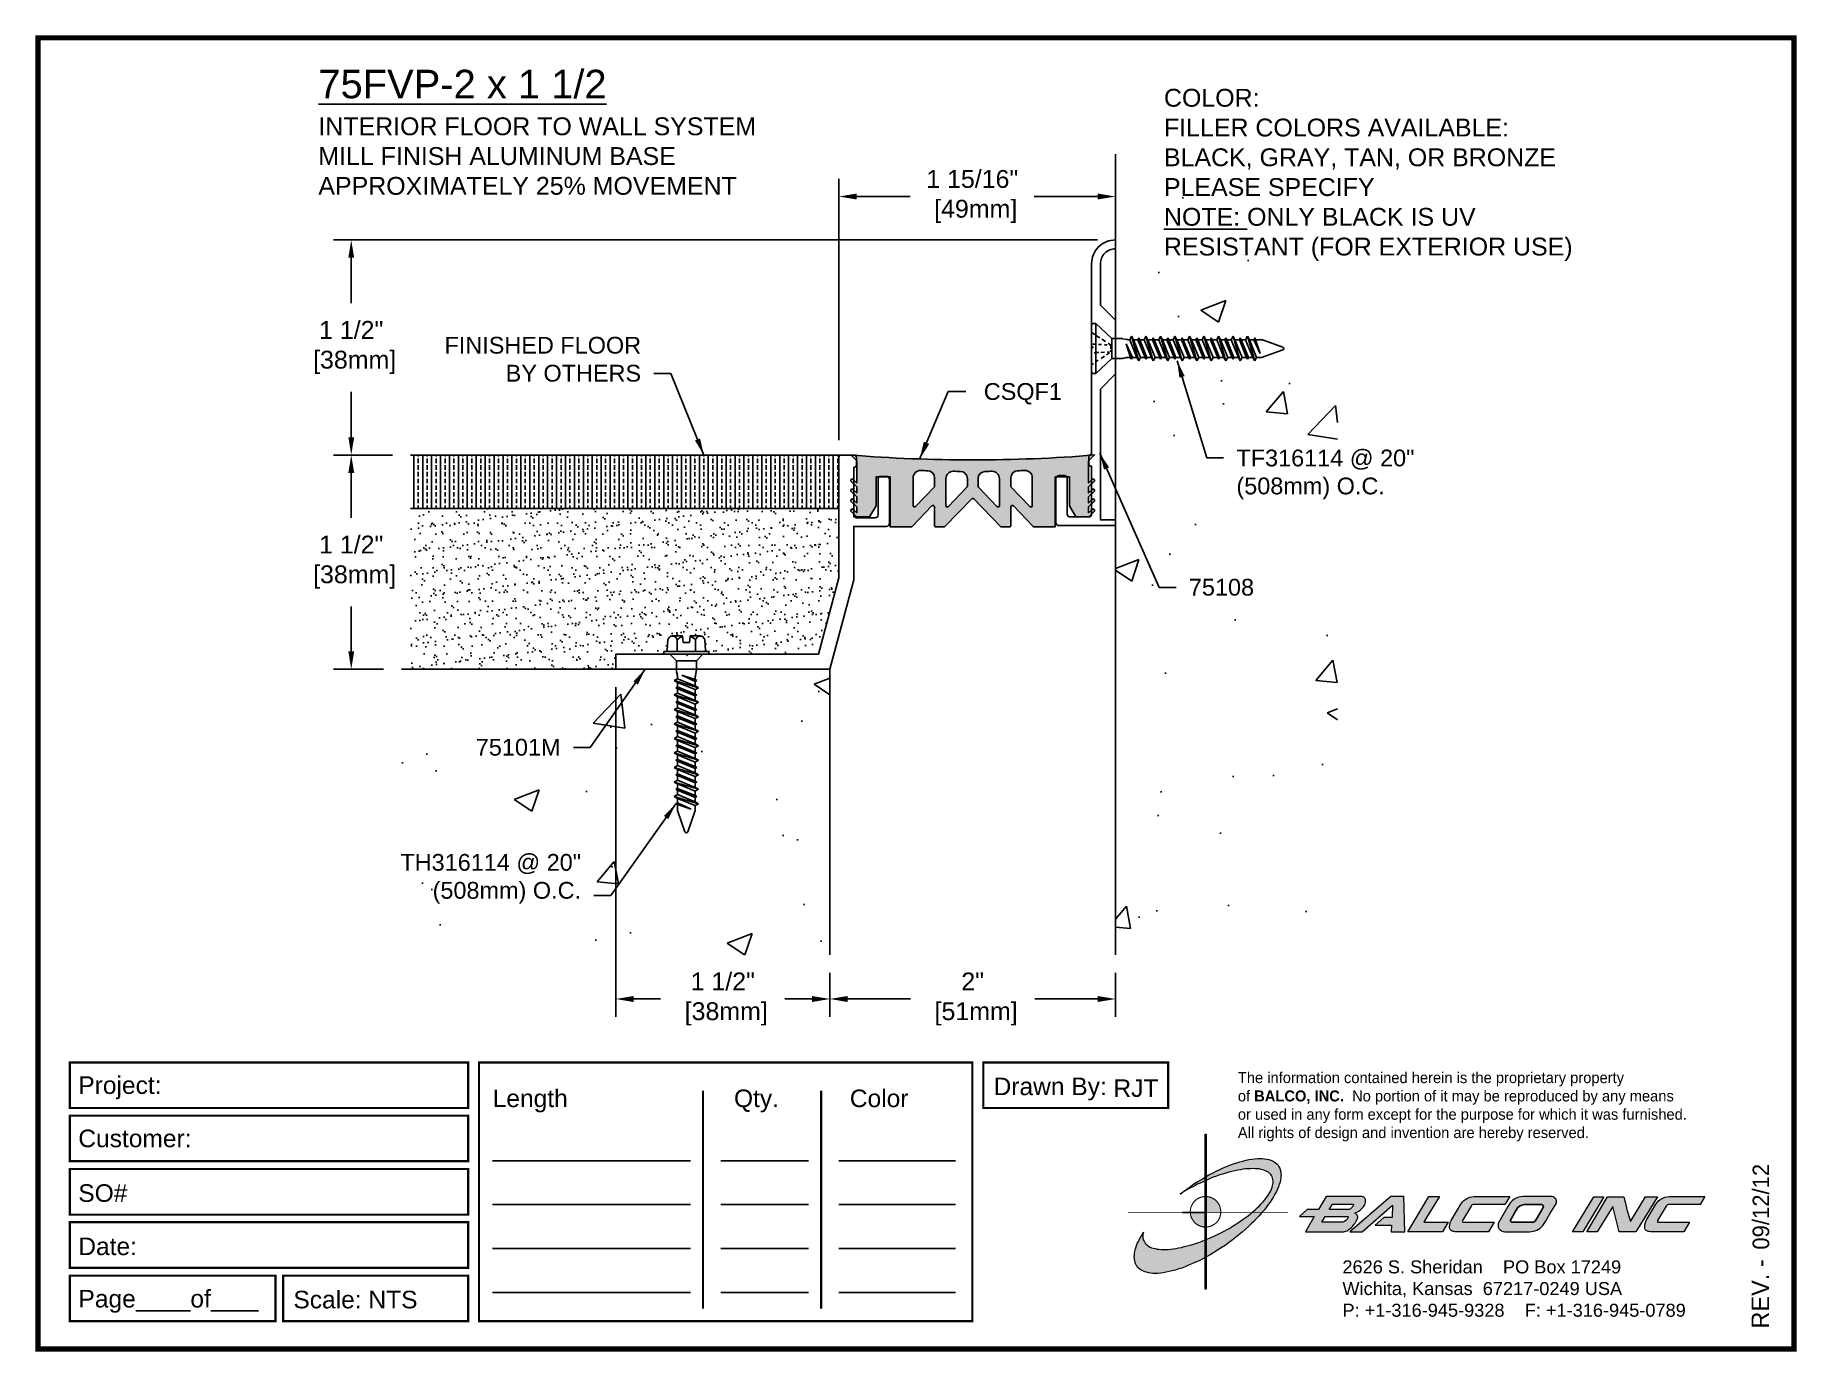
# Paper-space layout 'Layout1' of a CAD drawing. Header units: inches. Extents: x 0 to 10, y 0 to 7.5.
# The model-space entities are those that its viewports show. They can reach past a viewport. Long polylines and large blocks are cut down to what shows.
import ezdxf

# ---------------------------------------------------------------- set-up
doc = ezdxf.new("R2010")
doc.units = ezdxf.units.IN
doc.header["$MEASUREMENT"] = 0
for name, color, linetype in [('Anchors', 4, 'Continuous'), ('Border', 7, 'Continuous'), ('Conditions', 1, 'Continuous'), ('Dimensions', 3, 'Continuous'), ('Fillers', 2, 'Continuous'), ('Metals', 7, 'Continuous'), ('Text', 2, 'Continuous')]:
    doc.layers.add(name, color=color, linetype=linetype)
doc.styles.add('arial', font='arial.ttf')
doc.styles.add('Copyright', font='ERASDEMI.TTF')
doc.styles.get("Standard").update_dxf_attribs({"font": 'arial.ttf'})
doc.dimstyles.new('ARIAL', dxfattribs={"dimscale": 0, "dimtxt": 0.125, "dimasz": 0.125, "dimexe": 0.125, "dimexo": 0.125, "dimgap": 0.125, "dimtad": 0, "dimtih": 1, "dimtoh": 1, "dimdec": 4, "dimzin": 0, "dimdsep": 46, "dimlunit": 4, "dimtxsty": 'arial', "dimcen": 0.125, "dimadec": 0, "dimazin": 0, "dimtfac": 1, "dimtdec": 4, "dimtofl": 0, "dimtmove": 0, "dimatfit": 3, "dimfxl": 0, "dimfrac": 2, "dimtolj": 1, "dimtzin": 0, "dimarcsym": 0})
doc.dimstyles.get("Standard").update_dxf_attribs({"dimtxt": 0.1175, "dimasz": 0.1175, "dimexe": 0.125, "dimexo": 0.125, "dimgap": 0.09, "dimtad": 0, "dimtih": 1, "dimtoh": 1, "dimdec": 4, "dimzin": 0, "dimdsep": 46, "dimlunit": 4, "dimtxsty": 'Standard', "dimcen": 0.09, "dimadec": 0, "dimazin": 0, "dimtfac": 1, "dimtdec": 4, "dimtofl": 0, "dimtmove": 0, "dimatfit": 3, "dimfxl": 0, "dimfrac": 2, "dimtolj": 1, "dimtzin": 0, "dimarcsym": 0})

psp = doc.layouts.get("Layout1")

# ---------------------------------------------------------------- texts
at = {"insert": (6.843, 1.591), "char_height": 0.0625, "width": 50.295, "attachment_point": 1, "style": 'Copyright'}
psp.add_mtext('The information contained herein is the proprietary property\\Pof {\\fEras Bold ITC|b0|i0|c0|p34;BALCO, INC.}  No portion of it may be reproduced by any means\\Por used in any form except for the purpose for which it was furnished.\\PAll rights of design and invention are hereby reserved.', dxfattribs=at)
at = {"layer": 'Border', "insert": (7.438, 0.52), "char_height": 0.074, "width": 2.3438, "attachment_point": 1, "style": 'arial'}
psp.add_mtext('2626 S. Sheridan    PO Box 17249\\PWichita, Kansas  67217-0249 USA \\PP: +1-316-945-9328    F: +1-316-945-0789', dxfattribs=at)

msp = doc.modelspace()

# ---------------------------------------------------------------- texts
at = {"layer": 'Text', "attachment_point": 1}
for s, insert, char_height, width in [('{\\L75FVP-2 x 1 1/2\\P\\H0.625x;\\lINTERIOR FLOOR TO WALL SYSTEM\\PMILL FINISH ALUMINUM BASE\\PAPPROXIMATELY 25% MOVEMENT}', (3.08188, 7.09761), 0.2, 4.8125), ('COLOR:{\\L                      \\~\\P}FILLER COLORS AVAILABLE:\\PBLACK, GRAY, TAN, OR BRONZE\\PPLEASE SPECIFY\\P{\\LNOTE:} ONLY BLACK IS UV RESISTANT (FOR EXTERIOR USE)', (9.00335, 6.96399), 0.125, 3.1875)]:
    msp.add_mtext(s, dxfattribs=dict(at, insert=insert, char_height=char_height, width=width))
at = {"layer": 'Text', "char_height": 0.1175}
for s, insert, attachment_point in [('FINISHED FLOOR\\PBY OTHERS', (5.3421, 4.9125), 9), ('\\A1;TF316114 @ 20"\\P(508mm) O.C.', (9.5108, 4.43805), 1), ('75108', (9.17807, 3.41401), 7), ('75101M', (4.7776, 2.29346), 9), ('\\A1;TH316114 @ 20"\\P(508mm) O.C.', (4.92153, 1.25781), 9)]:
    msp.add_mtext(s, dxfattribs=dict(at, insert=insert, attachment_point=attachment_point))
at = {"layer": 'Text', "insert": (7.74169, 4.90337), "char_height": 0.1175, "attachment_point": 1, "style": 'arial'}
msp.add_mtext('CSQF1', dxfattribs=at)

# ---------------------------------------------------------------- blocks, each defined once
blk = doc.blocks.new('ACADlogo')
h = blk.add_hatch(color=256)
h.paths.add_polyline_path([(-3.346, 1.223), (-3.351, 1.223), (-3.351, 0.979), (-3.346, 0.982)])
h.paths.add_polyline_path([(-3.346, 0.961), (-3.351, 0.959), (-3.351, 0.868), (-3.346, 0.868)])
h.paths.add_polyline_path([(-3.346, 0.777), (-3.351, 0.777), (-3.351, 0.699), (-3.351, 0.695), (-3.35, 0.695), (-3.346, 0.695)])
h.paths.add_polyline_path([(-3.346, 0.864), (-3.346, 0.868), (-3.35, 0.868), (-3.351, 0.868), (-3.351, 0.777), (-3.346, 0.777), (-3.346, 0.778), (-3.348, 0.778)])
h.paths.add_polyline_path([(-3.346, 0.524), (-3.351, 0.521), (-3.351, 0.342), (-3.346, 0.342)])
h.paths.add_polyline_path([(-3.346, 0.695), (-3.351, 0.695), (-3.351, 0.621), (-3.346, 0.623)])
h.paths.add_polyline_path([(-3.346, 0.623), (-3.351, 0.621), (-3.351, 0.521), (-3.346, 0.524)])
h.paths.add_polyline_path([(-3.346, 0.982), (-3.351, 0.979), (-3.351, 0.959), (-3.346, 0.961)])
h = blk.add_hatch(color=175)
h.paths.add_polyline_path([(-3.518, 0.573), (-3.534, 0.571), (-3.548, 0.569), (-3.562, 0.567), (-3.576, 0.567), (-3.589, 0.566), (-3.602, 0.567), (-3.614, 0.568), (-3.625, 0.569), (-3.636, 0.572), (-3.646, 0.574), (-3.656, 0.577), (-3.664, 0.581), (-3.673, 0.585), (-3.679, 0.589), (-3.685, 0.595), (-3.688, 0.598), (-3.691, 0.6), (-3.695, 0.607), (-3.699, 0.614), (-3.703, 0.621), (-3.704, 0.626), (-3.705, 0.631), (-3.706, 0.637), (-3.706, 0.642), (-3.705, 0.648), (-3.705, 0.653), (-3.703, 0.659), (-3.702, 0.665), (-3.71, 0.652), (-3.717, 0.639), (-3.725, 0.626), (-3.731, 0.613), (-3.737, 0.601), (-3.741, 0.589), (-3.746, 0.577), (-3.749, 0.566), (-3.751, 0.555), (-3.753, 0.544), (-3.754, 0.538), (-3.754, 0.533), (-3.755, 0.523), (-3.754, 0.513), (-3.753, 0.508), (-3.752, 0.503), (-3.75, 0.494), (-3.748, 0.486), (-3.743, 0.477), (-3.74, 0.473), (-3.738, 0.469), (-3.734, 0.465), (-3.73, 0.461), (-3.723, 0.455), (-3.715, 0.449), (-3.706, 0.445), (-3.695, 0.44), (-3.685, 0.437), (-3.674, 0.434), (-3.661, 0.432), (-3.648, 0.431), (-3.634, 0.431), (-3.62, 0.431), (-3.604, 0.433), (-3.588, 0.435), (-3.572, 0.438), (-3.556, 0.441), (-3.538, 0.445), (-3.52, 0.449), (-3.503, 0.456), (-3.483, 0.461), (-3.464, 0.469), (-3.445, 0.477), (-3.426, 0.485), (-3.406, 0.494), (-3.385, 0.503), (-3.364, 0.514), (-3.351, 0.521), (-3.351, 0.621), (-3.364, 0.616), (-3.382, 0.609), (-3.4, 0.603), (-3.418, 0.598), (-3.436, 0.592), (-3.453, 0.587), (-3.47, 0.583), (-3.486, 0.579), (-3.503, 0.576)])
h.paths.add_polyline_path([(-3.215, 0.687), (-3.251, 0.667), (-3.289, 0.649), (-3.327, 0.631), (-3.345, 0.623), (-3.346, 0.623), (-3.346, 0.524), (-3.343, 0.525), (-3.323, 0.537), (-3.302, 0.549), (-3.28, 0.563), (-3.259, 0.577), (-3.238, 0.59), (-3.218, 0.605), (-3.198, 0.62), (-3.179, 0.635), (-3.16, 0.65), (-3.141, 0.665), (-3.123, 0.681), (-3.106, 0.696), (-3.089, 0.712), (-3.074, 0.727), (-3.058, 0.743), (-3.043, 0.759), (-3.03, 0.775), (-3.028, 0.777), (-3.085, 0.777), (-3.091, 0.772), (-3.105, 0.761), (-3.118, 0.75), (-3.134, 0.739), (-3.149, 0.729), (-3.165, 0.718), (-3.182, 0.707), (-3.198, 0.697)])
h.paths.add_polyline_path([(-2.921, 1.009), (-2.922, 1.015), (-2.924, 1.02), (-2.926, 1.029), (-2.931, 1.038), (-2.934, 1.043), (-2.936, 1.047), (-2.94, 1.05), (-2.943, 1.054), (-2.951, 1.06), (-2.959, 1.066), (-2.968, 1.071), (-2.978, 1.075), (-2.989, 1.079), (-3, 1.081), (-3.013, 1.083), (-3.026, 1.084), (-3.04, 1.084), (-3.054, 1.084), (-3.07, 1.083), (-3.085, 1.081), (-3.102, 1.079), (-3.118, 1.075), (-3.136, 1.07), (-3.153, 1.066), (-3.171, 1.06), (-3.191, 1.054), (-3.21, 1.047), (-3.229, 1.039), (-3.248, 1.031), (-3.268, 1.022), (-3.289, 1.012), (-3.31, 1.002), (-3.33, 0.991), (-3.346, 0.982), (-3.346, 0.961), (-3.342, 0.962), (-3.323, 0.971), (-3.305, 0.978), (-3.287, 0.984), (-3.268, 0.991), (-3.251, 0.996), (-3.234, 1.002), (-3.216, 1.007), (-3.199, 1.011), (-3.182, 1.015), (-3.167, 1.018), (-3.15, 1.021), (-3.136, 1.023), (-3.121, 1.025), (-3.107, 1.026), (-3.093, 1.026), (-3.079, 1.027), (-3.067, 1.026), (-3.054, 1.026), (-3.043, 1.025), (-3.032, 1.022), (-3.022, 1.02), (-3.013, 1.016), (-3.004, 1.013), (-2.997, 1.009), (-2.989, 1.005), (-2.983, 0.999), (-2.98, 0.996), (-2.978, 0.994), (-2.973, 0.987), (-2.969, 0.981), (-2.967, 0.973), (-2.965, 0.965), (-2.964, 0.957), (-2.964, 0.949), (-2.964, 0.944), (-2.965, 0.94), (-2.967, 0.93), (-2.969, 0.921), (-2.973, 0.911), (-2.978, 0.901), (-2.983, 0.891), (-2.989, 0.881), (-2.996, 0.871), (-3.004, 0.86), (-3.012, 0.849), (-3.021, 0.838), (-3.032, 0.827), (-3.042, 0.816), (-3.053, 0.805), (-3.065, 0.794), (-3.077, 0.783), (-3.085, 0.777), (-3.028, 0.777), (-3.016, 0.791), (-3.004, 0.806), (-2.992, 0.822), (-2.981, 0.837), (-2.971, 0.852), (-2.962, 0.866), (-2.954, 0.882), (-2.946, 0.896), (-2.939, 0.91), (-2.934, 0.924), (-2.929, 0.938), (-2.926, 0.944), (-2.925, 0.951), (-2.922, 0.963), (-2.92, 0.975), (-2.92, 0.982), (-2.919, 0.987), (-2.92, 0.999), (-2.92, 1.005)])
h.paths.add_polyline_path([(-3.372, 0.966), (-3.393, 0.953), (-3.415, 0.94), (-3.435, 0.925), (-3.455, 0.911), (-3.475, 0.897), (-3.494, 0.882), (-3.468, 0.898), (-3.439, 0.915), (-3.41, 0.93), (-3.396, 0.938), (-3.38, 0.945), (-3.351, 0.959), (-3.351, 0.979)])
h = blk.add_hatch(color=256)
h.paths.add_polyline_path([(-3.268, 0.814), (-3.27, 0.819), (-3.273, 0.824), (-3.276, 0.828), (-3.279, 0.833), (-3.282, 0.837), (-3.286, 0.841), (-3.29, 0.845), (-3.294, 0.849), (-3.298, 0.852), (-3.303, 0.855), (-3.308, 0.858), (-3.313, 0.86), (-3.318, 0.863), (-3.323, 0.864), (-3.328, 0.866), (-3.334, 0.867), (-3.339, 0.868), (-3.345, 0.868), (-3.346, 0.868), (-3.346, 0.777), (-3.335, 0.777), (-3.262, 0.777), (-3.262, 0.781), (-3.262, 0.787), (-3.263, 0.792), (-3.264, 0.798), (-3.265, 0.803), (-3.266, 0.808)])
h.paths.add_polyline_path([(-3.351, 0.777), (-3.436, 0.777), (-3.435, 0.773), (-3.435, 0.768), (-3.434, 0.762), (-3.432, 0.757), (-3.431, 0.752), (-3.428, 0.747), (-3.426, 0.742), (-3.423, 0.737), (-3.42, 0.732), (-3.417, 0.728), (-3.414, 0.723), (-3.41, 0.719), (-3.406, 0.716), (-3.401, 0.712), (-3.397, 0.709), (-3.392, 0.706), (-3.387, 0.704), (-3.382, 0.701), (-3.377, 0.699), (-3.372, 0.698), (-3.367, 0.696), (-3.361, 0.695), (-3.356, 0.695), (-3.351, 0.695)])
h.paths.add_polyline_path([(-3.346, 0.868), (-3.35, 0.868), (-3.351, 0.868), (-3.351, 0.777), (-3.346, 0.777)])
h = blk.add_hatch(color=256)
h.paths.add_polyline_path([(-2.438, 0.844, 0.412988), (-2.461, 0.869), (-2.663, 0.869), (-2.707, 0.794), (-2.771, 0.794), (-2.815, 0.755), (-2.73, 0.755), (-2.781, 0.668), (-2.563, 0.668, 0.107996), (-2.538, 0.677, 0.108939), (-2.494, 0.724, 0.080345), (-2.483, 0.745, 0.419497), (-2.499, 0.773, 0.149928), (-2.447, 0.815, 0.134283)])
h.paths.add_polyline_path([(-2.507, 0.821, -0.209012), (-2.532, 0.794), (-2.538, 0.794), (-2.646, 0.794), (-2.627, 0.825), (-2.51, 0.825, -0.56619)], flags=16)
h.paths.add_polyline_path([(-2.538, 0.75, -0.241309), (-2.569, 0.722), (-2.688, 0.722), (-2.669, 0.755), (-2.541, 0.755, -0.56619)], flags=16)
for points in [[(-2.285, 0.819), (-2.287, 0.748), (-2.335, 0.748), (-2.383, 0.705), (-2.29, 0.705), (-2.292, 0.668), (-2.215, 0.668), (-2.221, 0.869), (-2.295, 0.869), (-2.527, 0.668), (-2.458, 0.668)], [(-2.018, 0.869), (-2.079, 0.869), (-2.198, 0.668), (-2, 0.668), (-1.968, 0.722), (-2.107, 0.722), (-2.085, 0.759), (-2.064, 0.794)], [(-1.617, 0.869), (-1.807, 0.869, 0.270182), (-1.896, 0.825), (-1.946, 0.742, 0.109019), (-1.961, 0.695, 0.340665), (-1.945, 0.672, 0.129907), (-1.923, 0.668), (-1.738, 0.668), (-1.706, 0.722), (-1.878, 0.722), (-1.882, 0.722, -0.601242), (-1.887, 0.731), (-1.838, 0.813, -0.253048), (-1.821, 0.823), (-1.645, 0.823)], [(-1.083, 0.867), (-1.14, 0.867), (-1.261, 0.667), (-1.26, 0.667), (-1.202, 0.667)], [(-0.96, 0.83), (-0.969, 0.867), (-1.061, 0.867), (-1.179, 0.667), (-1.12, 0.667), (-1.031, 0.812), (-0.995, 0.667), (-0.9, 0.667), (-0.778, 0.867), (-0.846, 0.867), (-0.931, 0.727), (-0.951, 0.795)], [(-0.507, 0.869), (-0.697, 0.869, 0.270182), (-0.786, 0.825), (-0.836, 0.742, 0.109019), (-0.85, 0.695, 0.340665), (-0.835, 0.672, 0.129907), (-0.812, 0.668), (-0.628, 0.668), (-0.595, 0.722), (-0.768, 0.722), (-0.772, 0.722, -0.601242), (-0.777, 0.731), (-0.728, 0.813, -0.253048), (-0.71, 0.823), (-0.534, 0.823)], [(-3.346, 0.623), (-3.351, 0.621), (-3.351, 0.521), (-3.346, 0.524)]]:
    blk.add_hatch(color=256).paths.add_polyline_path(points)
h = blk.add_hatch(color=256)
h.paths.add_polyline_path([(-1.377, 0.868), (-1.383, 0.868), (-1.383, 0.868), (-1.44, 0.868), (-1.492, 0.868), (-1.541, 0.868, 0.297712), (-1.628, 0.811), (-1.68, 0.723, 0.585116), (-1.646, 0.668), (-1.506, 0.668, 0.210586), (-1.429, 0.703), (-1.415, 0.726), (-1.389, 0.769), (-1.352, 0.831, 0.4352)])
h.paths.add_polyline_path([(-1.437, 0.823, -0.603783), (-1.428, 0.805), (-1.431, 0.801), (-1.434, 0.796), (-1.438, 0.789), (-1.474, 0.728, -0.229001), (-1.489, 0.722), (-1.494, 0.722), (-1.501, 0.722), (-1.597, 0.722), (-1.604, 0.722, -0.492401), (-1.613, 0.734), (-1.601, 0.757), (-1.591, 0.775), (-1.582, 0.791, -0.238368), (-1.535, 0.823)], flags=16)
for q in [(-3.48, 0.777), (-3.351, 0.642)]:
    blk.add_line((-3.351, 0.777), q)
at = {"color": 7, "lineweight": 0}
for points in [[(-3.351, 1.223), (-3.346, 1.223), (-3.346, 0.342), (-3.351, 0.342), (-3.351, 1.223)], [(-2.292, 0.668), (-2.215, 0.668), (-2.221, 0.869), (-2.295, 0.869), (-2.527, 0.668), (-2.458, 0.668), (-2.285, 0.819), (-2.287, 0.748), (-2.286, 0.748), (-2.335, 0.748), (-2.383, 0.705), (-2.29, 0.705), (-2.292, 0.668), (-2.292, 0.668)], [(-2.198, 0.668), (-2.079, 0.869), (-2.018, 0.869), (-2.064, 0.794), (-2.085, 0.759), (-2.107, 0.722), (-1.968, 0.722), (-2, 0.668), (-2.198, 0.668), (-2.198, 0.668)], [(-1.383, 0.868), (-1.383, 0.868)], [(-1.261, 0.667), (-1.14, 0.867), (-1.083, 0.867), (-1.202, 0.667), (-1.26, 0.667), (-1.261, 0.667), (-1.261, 0.667)], [(-0.9, 0.667), (-0.995, 0.667), (-1.031, 0.812), (-1.12, 0.667), (-1.179, 0.667), (-1.061, 0.867), (-0.969, 0.867), (-0.96, 0.83), (-0.951, 0.795), (-0.931, 0.727), (-0.846, 0.867), (-0.778, 0.867), (-0.9, 0.667), (-0.9, 0.667)]]:
    blk.add_lwpolyline(points, dxfattribs=at)
at = {"color": 175, "lineweight": 0}
blk.add_lwpolyline([(-2.926, 1.029), (-2.924, 1.02), (-2.922, 1.015), (-2.921, 1.009), (-2.92, 1.005), (-2.92, 0.999), (-2.919, 0.987), (-2.92, 0.982), (-2.92, 0.975), (-2.922, 0.963), (-2.925, 0.951), (-2.926, 0.944), (-2.929, 0.938), (-2.934, 0.924), (-2.939, 0.91), (-2.946, 0.896), (-2.954, 0.882), (-2.962, 0.866), (-2.971, 0.852), (-2.981, 0.837), (-2.992, 0.822), (-3.004, 0.806), (-3.016, 0.791), (-3.03, 0.775), (-3.043, 0.759), (-3.058, 0.743), (-3.074, 0.727), (-3.089, 0.712), (-3.106, 0.696), (-3.123, 0.681), (-3.141, 0.665), (-3.16, 0.65), (-3.179, 0.635), (-3.198, 0.62), (-3.218, 0.605), (-3.238, 0.59), (-3.259, 0.577), (-3.28, 0.563), (-3.302, 0.549), (-3.323, 0.537), (-3.343, 0.525), (-3.364, 0.514), (-3.385, 0.503), (-3.406, 0.494), (-3.426, 0.485), (-3.445, 0.477), (-3.464, 0.469), (-3.483, 0.461), (-3.503, 0.456), (-3.52, 0.449), (-3.538, 0.445), (-3.556, 0.441), (-3.572, 0.438), (-3.588, 0.435), (-3.604, 0.433), (-3.62, 0.431), (-3.634, 0.431), (-3.648, 0.431), (-3.661, 0.432), (-3.674, 0.434), (-3.685, 0.437), (-3.695, 0.44), (-3.706, 0.445), (-3.715, 0.449), (-3.723, 0.455), (-3.73, 0.461), (-3.734, 0.465), (-3.738, 0.469), (-3.74, 0.473), (-3.743, 0.477), (-3.748, 0.486), (-3.75, 0.494), (-3.752, 0.503), (-3.753, 0.508), (-3.754, 0.513), (-3.755, 0.523), (-3.754, 0.533), (-3.754, 0.538), (-3.753, 0.544), (-3.751, 0.555), (-3.749, 0.566), (-3.746, 0.577), (-3.741, 0.589), (-3.737, 0.601), (-3.731, 0.613), (-3.725, 0.626), (-3.717, 0.639), (-3.71, 0.652), (-3.702, 0.665), (-3.703, 0.659), (-3.705, 0.653), (-3.705, 0.648), (-3.706, 0.642), (-3.706, 0.637), (-3.705, 0.631), (-3.704, 0.626), (-3.703, 0.621), (-3.699, 0.614), (-3.695, 0.607), (-3.691, 0.6), (-3.688, 0.598), (-3.685, 0.595), (-3.679, 0.589), (-3.673, 0.585), (-3.664, 0.581), (-3.656, 0.577), (-3.646, 0.574), (-3.636, 0.572), (-3.625, 0.569), (-3.614, 0.568), (-3.602, 0.567), (-3.589, 0.566), (-3.576, 0.567), (-3.562, 0.567), (-3.548, 0.569), (-3.534, 0.571), (-3.518, 0.573), (-3.503, 0.576), (-3.486, 0.579), (-3.47, 0.583), (-3.453, 0.587), (-3.436, 0.592), (-3.418, 0.598), (-3.4, 0.603), (-3.382, 0.609), (-3.364, 0.616), (-3.345, 0.623), (-3.327, 0.631), (-3.289, 0.649), (-3.251, 0.667), (-3.215, 0.687), (-3.198, 0.697), (-3.182, 0.707), (-3.165, 0.718), (-3.149, 0.729), (-3.134, 0.739), (-3.118, 0.75), (-3.105, 0.761), (-3.091, 0.772), (-3.077, 0.783), (-3.065, 0.794), (-3.053, 0.805), (-3.042, 0.816), (-3.032, 0.827), (-3.021, 0.838), (-3.012, 0.849), (-3.004, 0.86), (-2.996, 0.871), (-2.989, 0.881), (-2.983, 0.891), (-2.978, 0.901), (-2.973, 0.911), (-2.969, 0.921), (-2.967, 0.93), (-2.965, 0.94), (-2.964, 0.944), (-2.964, 0.949), (-2.964, 0.957), (-2.965, 0.965), (-2.967, 0.973), (-2.969, 0.981), (-2.973, 0.987), (-2.978, 0.994), (-2.98, 0.996), (-2.983, 0.999), (-2.989, 1.005), (-2.997, 1.009), (-3.004, 1.013), (-3.013, 1.016), (-3.022, 1.02), (-3.032, 1.022), (-3.043, 1.025), (-3.054, 1.026), (-3.067, 1.026), (-3.079, 1.027), (-3.093, 1.026), (-3.107, 1.026), (-3.121, 1.025), (-3.136, 1.023), (-3.15, 1.021), (-3.167, 1.018), (-3.182, 1.015), (-3.199, 1.011), (-3.216, 1.007), (-3.234, 1.002), (-3.251, 0.996), (-3.268, 0.991), (-3.287, 0.984), (-3.305, 0.978), (-3.323, 0.971), (-3.342, 0.962), (-3.38, 0.945), (-3.396, 0.938), (-3.41, 0.93), (-3.439, 0.915), (-3.468, 0.898), (-3.494, 0.882), (-3.475, 0.897), (-3.455, 0.911), (-3.435, 0.925), (-3.415, 0.94), (-3.393, 0.953), (-3.372, 0.966), (-3.351, 0.979), (-3.33, 0.991), (-3.31, 1.002), (-3.289, 1.012), (-3.268, 1.022), (-3.248, 1.031), (-3.229, 1.039), (-3.21, 1.047), (-3.191, 1.054), (-3.171, 1.06), (-3.153, 1.066), (-3.136, 1.07), (-3.118, 1.075), (-3.102, 1.079), (-3.085, 1.081), (-3.07, 1.083), (-3.054, 1.084), (-3.04, 1.084), (-3.026, 1.084), (-3.013, 1.083), (-3, 1.081), (-2.989, 1.079), (-2.978, 1.075), (-2.968, 1.071), (-2.959, 1.066), (-2.951, 1.06), (-2.943, 1.054), (-2.94, 1.05), (-2.936, 1.047), (-2.934, 1.043), (-2.931, 1.038), (-2.926, 1.029), (-2.926, 1.029)], dxfattribs=at)
at = {"color": 7, "lineweight": 0, "const_width": 0.0064}
blk.add_lwpolyline([(-3.262, 0.781), (-3.262, 0.787), (-3.263, 0.792), (-3.264, 0.798), (-3.265, 0.803), (-3.266, 0.808), (-3.268, 0.814), (-3.27, 0.819), (-3.273, 0.824), (-3.276, 0.828), (-3.279, 0.833), (-3.282, 0.837), (-3.286, 0.841), (-3.29, 0.845), (-3.294, 0.849), (-3.298, 0.852), (-3.303, 0.855), (-3.308, 0.858), (-3.313, 0.86), (-3.318, 0.863), (-3.323, 0.864), (-3.328, 0.866), (-3.334, 0.867), (-3.339, 0.868), (-3.345, 0.868), (-3.35, 0.868), (-3.356, 0.868), (-3.361, 0.867), (-3.367, 0.866), (-3.372, 0.865), (-3.377, 0.863), (-3.382, 0.862), (-3.387, 0.859), (-3.392, 0.857), (-3.397, 0.854), (-3.401, 0.851), (-3.406, 0.847), (-3.41, 0.843), (-3.414, 0.839), (-3.417, 0.835), (-3.42, 0.831), (-3.423, 0.826), (-3.426, 0.821), (-3.428, 0.816), (-3.431, 0.811), (-3.432, 0.806), (-3.434, 0.801), (-3.435, 0.795), (-3.435, 0.79), (-3.436, 0.784), (-3.436, 0.779), (-3.435, 0.773), (-3.435, 0.768), (-3.434, 0.762), (-3.432, 0.757), (-3.431, 0.752), (-3.428, 0.747), (-3.426, 0.742), (-3.423, 0.737), (-3.42, 0.732), (-3.417, 0.728), (-3.414, 0.723), (-3.41, 0.719), (-3.406, 0.716), (-3.401, 0.712), (-3.397, 0.709), (-3.392, 0.706), (-3.387, 0.704), (-3.382, 0.701), (-3.377, 0.699), (-3.372, 0.698), (-3.367, 0.696), (-3.361, 0.695), (-3.356, 0.695), (-3.35, 0.695), (-3.345, 0.695), (-3.339, 0.695), (-3.334, 0.696), (-3.328, 0.697), (-3.323, 0.698), (-3.318, 0.7), (-3.313, 0.702), (-3.308, 0.705), (-3.303, 0.708), (-3.298, 0.711), (-3.294, 0.714), (-3.29, 0.718), (-3.286, 0.721), (-3.282, 0.726), (-3.279, 0.73), (-3.276, 0.734), (-3.273, 0.739), (-3.27, 0.744), (-3.268, 0.749), (-3.266, 0.754), (-3.265, 0.76), (-3.264, 0.765), (-3.263, 0.77), (-3.262, 0.776), (-3.262, 0.781)], dxfattribs=at)
at = {"color": 7, "lineweight": 0}
for points in [[(-2.447, 0.815, 0.130368), (-2.438, 0.843, 0.448367), (-2.463, 0.869), (-2.663, 0.869), (-2.707, 0.794), (-2.771, 0.794), (-2.815, 0.755), (-2.73, 0.755), (-2.781, 0.668), (-2.563, 0.668, 0.107996), (-2.538, 0.677, 0.108939), (-2.494, 0.724, 0.077395), (-2.484, 0.744, 0.430878), (-2.499, 0.773, 0.149928)], [(-2.507, 0.821, -0.209012), (-2.532, 0.794), (-2.538, 0.794), (-2.646, 0.794), (-2.627, 0.825), (-2.512, 0.825), (-2.509, 0.825, -0.531288)], [(-1.838, 0.813), (-1.887, 0.731, 0.587385), (-1.882, 0.722), (-1.878, 0.722), (-1.706, 0.722), (-1.738, 0.668), (-1.923, 0.668, -0.129907), (-1.945, 0.672, -0.349839), (-1.961, 0.696, -0.107341), (-1.946, 0.742), (-1.896, 0.825, -0.270182), (-1.807, 0.869), (-1.617, 0.869), (-1.645, 0.823), (-1.821, 0.823, 0.252436)], [(-1.68, 0.723, 0.585116), (-1.646, 0.668), (-1.506, 0.668, 0.210586), (-1.429, 0.703), (-1.415, 0.726), (-1.389, 0.769), (-1.352, 0.831, 0.4352), (-1.377, 0.868), (-1.383, 0.868), (-1.383, 0.868), (-1.44, 0.868), (-1.492, 0.868), (-1.541, 0.868, 0.297712), (-1.628, 0.811)], [(-0.728, 0.813), (-0.777, 0.731, 0.587385), (-0.772, 0.722), (-0.768, 0.722), (-0.595, 0.722), (-0.628, 0.668), (-0.812, 0.668, -0.129907), (-0.835, 0.672, -0.349839), (-0.85, 0.696, -0.107341), (-0.836, 0.742), (-0.786, 0.825, -0.270182), (-0.697, 0.869), (-0.507, 0.869), (-0.534, 0.823), (-0.71, 0.823, 0.252436)], [(-2.569, 0.722), (-2.688, 0.722), (-2.669, 0.755), (-2.543, 0.755), (-2.54, 0.755, -0.531288), (-2.538, 0.75, -0.241309)]]:
    blk.add_lwpolyline(points, format="xyb", close=True, dxfattribs=at)
blk.add_lwpolyline([(-1.437, 0.823), (-1.535, 0.823, 0.238368), (-1.582, 0.791), (-1.591, 0.775), (-1.601, 0.757), (-1.613, 0.734, 0.490298), (-1.604, 0.722), (-1.597, 0.722), (-1.501, 0.722), (-1.494, 0.722), (-1.489, 0.722, 0.229001), (-1.474, 0.728), (-1.438, 0.789), (-1.434, 0.796), (-1.431, 0.801), (-1.428, 0.805, 0.603783)], format="xyb", close=True)
blk.add_lwpolyline([(-2.879, 0.777, 0.00455, 0.00455, 0), (-3.791, 0.777, 0.00183, 0.00183, 0), (-3.791, 0.777, 0.00183, 0.00183, 0)], format="xyseb", dxfattribs=at)
blk = doc.blocks.new('Quantity Data')
at = {"layer": 'Border', "color": 253}
for p, q in [((2.755, 1.254), (3.881, 1.254)), ((4.054, 1.254), (4.553, 1.254)), ((4.725, 1.254), (5.389, 1.254)), ((2.755, 1.004), (3.881, 1.004)), ((4.054, 1.004), (4.553, 1.004)), ((4.725, 1.004), (5.389, 1.004)), ((2.755, 0.754), (3.881, 0.754)), ((4.054, 0.754), (4.553, 0.754)), ((4.725, 0.754), (5.389, 0.754)), ((2.755, 0.504), (3.881, 0.504)), ((4.054, 0.504), (4.553, 0.504)), ((4.725, 0.504), (5.389, 0.504))]:
    blk.add_line(p, q, dxfattribs=at)
at = {"layer": 'Border', "const_width": 0.0125}
blk.add_lwpolyline([(5.485, 0.341), (2.678, 0.341), (2.678, 1.813), (5.485, 1.813)], close=True, dxfattribs=at)
for points in [[(3.953, 1.653), (3.953, 0.412)], [(4.625, 1.653), (4.625, 0.412)]]:
    blk.add_lwpolyline(points, dxfattribs=at)
at = {"layer": 'Border', "style": 'arial'}
for s, p in [('Length', (2.756, 1.559)), ('Qty.', (4.129, 1.559)), ('Color', (4.788, 1.559))]:
    blk.add_text(s, height=0.1, dxfattribs=at).set_placement(p)
blk = doc.blocks.new('Drawn By')
at = {"layer": 'Border', "const_width": 0.0125}
blk.add_lwpolyline([(5.38, 1.813), (6.432, 1.813), (6.432, 1.554), (5.38, 1.554)], close=True, dxfattribs=at)
at = {"layer": 'Border', "style": 'arial'}
blk.add_text('Drawn By: ', height=0.1, dxfattribs=at).set_placement((5.438, 1.627))
blk.add_attdef('XXX', (6.12, 1.617), '', height=0.1, dxfattribs=at)
blk = doc.blocks.new('Project Info')
at = {"layer": 'Border', "const_width": 0.0125}
for points in [[(0.182, 1.813), (2.448, 1.813), (2.448, 1.554), (0.182, 1.554)], [(0.182, 1.51), (2.448, 1.51), (2.448, 1.251), (0.182, 1.251)], [(0.182, 1.207), (2.448, 1.207), (2.448, 0.947), (0.182, 0.947)], [(0.182, 0.904), (2.448, 0.904), (2.448, 0.644), (0.182, 0.644)], [(0.182, 0.6), (1.352, 0.6), (1.352, 0.341), (0.182, 0.341)], [(1.396, 0.6), (2.448, 0.6), (2.448, 0.341), (1.396, 0.341)]]:
    blk.add_lwpolyline(points, close=True, dxfattribs=at)
at = {"layer": 'Border', "style": 'arial'}
for s, p in [('Project:', (0.23, 1.634)), ('Customer:', (0.23, 1.331)), ('SO#', (0.23, 1.02)), ('Date:', (0.23, 0.717)), ('Page%%u        %%uof%%u       ', (0.231, 0.419)), ('Scale: NTS', (1.454, 0.414))]:
    blk.add_text(s, height=0.1, dxfattribs=at).set_placement(p)
blk = doc.blocks.new('REV')
at = {"style": 'Copyright'}
blk.add_text('REV. -', height=0.1, rotation=90, dxfattribs=at).set_placement((-0.142, 0.117))
at = {"style": 'Copyright', "flags": 4}
blk.add_attdef('REVISIONDATE', (-0.142, 0.566), '', height=0.0938, rotation=90, dxfattribs=at)
blk = doc.blocks.new('TH316114')
for p, q in [((-0.097, 0.128), (-0.027, 0.128)), ((-0.023, 0.082), (-0.027, 0.128)), ((0.023, 0.082), (0.027, 0.128)), ((0.027, 0.128), (0.097, 0.128)), ((-0.157, 0), (-0.157, 0.019)), ((-0.157, 0.019), (0.157, 0.019)), ((-0.157, 0), (0.157, 0)), ((-0.135, 0.029), (-0.129, 0.1)), ((-0.115, 0), (-0.07, -0.045)), ((-0.065, 0.019), (-0.065, 0.1)), ((-0.023, 0.082), (0.023, 0.082)), ((0.064, 0.019), (0.064, 0.1)), ((0.115, 0), (0.07, -0.045)), ((0.135, 0.029), (0.129, 0.1)), ((0.157, 0.019), (0.157, 0)), ((-0.07, -0.045), (-0.07, -0.112)), ((-0.07, -0.045), (0.07, -0.045)), ((-0.069, -0.122), (-0.063, -0.148)), ((0.069, -0.122), (0.063, -0.148)), ((0.07, -0.045), (0.07, -0.112)), ((-0.086, -0.234), (0.086, -0.184)), ((-0.086, -0.234), (-0.062, -0.221)), ((-0.086, -0.234), (-0.062, -0.247)), ((-0.074, -0.184), (0.032, -0.147)), ((-0.074, -0.184), (-0.062, -0.177)), ((-0.074, -0.184), (-0.062, -0.19)), ((-0.074, -0.285), (0.074, -0.234)), ((-0.062, -0.177), (0.032, -0.147)), ((0.032, -0.147), (-0.062, -0.19)), ((-0.062, -0.157), (-0.062, -0.177)), ((0.062, -0.171), (-0.062, -0.221)), ((-0.062, -0.19), (-0.062, -0.221)), ((0.062, -0.197), (-0.062, -0.247)), ((-0.062, -0.279), (0.062, -0.228)), ((0.062, -0.241), (-0.062, -0.291)), ((0.062, -0.157), (0.062, -0.171)), ((0.086, -0.184), (0.062, -0.171)), ((0.086, -0.184), (0.062, -0.197)), ((0.062, -0.197), (0.062, -0.228)), ((0.074, -0.234), (0.062, -0.228)), ((0.074, -0.234), (0.062, -0.241)), ((0.062, -0.241), (0.062, -0.272)), ((-0.086, -0.336), (0.086, -0.285)), ((-0.086, -0.336), (-0.062, -0.323)), ((-0.086, -0.336), (-0.062, -0.349)), ((-0.074, -0.285), (-0.062, -0.279)), ((-0.074, -0.285), (-0.062, -0.291)), ((-0.074, -0.387), (0.074, -0.336)), ((-0.062, -0.247), (-0.062, -0.279)), ((0.062, -0.272), (-0.062, -0.323)), ((-0.062, -0.291), (-0.062, -0.323)), ((0.062, -0.298), (-0.062, -0.349)), ((-0.062, -0.381), (0.062, -0.33)), ((0.062, -0.342), (-0.062, -0.393)), ((-0.062, -0.349), (-0.062, -0.381)), ((0.086, -0.285), (0.062, -0.272)), ((0.086, -0.285), (0.062, -0.298)), ((0.062, -0.298), (0.062, -0.33)), ((0.074, -0.336), (0.062, -0.33)), ((0.074, -0.336), (0.062, -0.342)), ((0.062, -0.342), (0.062, -0.374)), ((-0.086, -0.437), (0.086, -0.387)), ((-0.086, -0.437), (-0.062, -0.425)), ((-0.086, -0.437), (-0.062, -0.45)), ((-0.086, -0.539), (0.086, -0.488)), ((-0.074, -0.387), (-0.062, -0.381)), ((-0.074, -0.387), (-0.062, -0.393)), ((-0.074, -0.488), (0.074, -0.437)), ((-0.074, -0.488), (-0.062, -0.482)), ((-0.074, -0.488), (-0.062, -0.494)), ((0.062, -0.374), (-0.062, -0.425)), ((-0.062, -0.393), (-0.062, -0.425)), ((0.062, -0.4), (-0.062, -0.45)), ((-0.062, -0.482), (0.062, -0.431)), ((0.062, -0.444), (-0.062, -0.494)), ((-0.062, -0.45), (-0.062, -0.482)), ((0.062, -0.475), (-0.062, -0.526)), ((0.086, -0.387), (0.062, -0.374)), ((0.086, -0.387), (0.062, -0.4)), ((0.062, -0.4), (0.062, -0.431)), ((0.074, -0.437), (0.062, -0.431)), ((0.074, -0.437), (0.062, -0.444)), ((0.062, -0.444), (0.062, -0.475)), ((0.086, -0.488), (0.062, -0.475)), ((0.086, -0.488), (0.062, -0.501)), ((-0.086, -0.539), (-0.062, -0.526)), ((-0.086, -0.539), (-0.062, -0.552)), ((-0.086, -0.641), (0.086, -0.59)), ((-0.074, -0.59), (0.074, -0.539)), ((-0.074, -0.59), (-0.062, -0.584)), ((-0.074, -0.59), (-0.062, -0.596)), ((-0.062, -0.494), (-0.062, -0.526)), ((0.062, -0.501), (-0.062, -0.552)), ((-0.062, -0.584), (0.062, -0.533)), ((0.062, -0.545), (-0.062, -0.596)), ((-0.062, -0.552), (-0.062, -0.584)), ((0.062, -0.577), (-0.062, -0.628)), ((-0.062, -0.596), (-0.062, -0.628)), ((0.062, -0.603), (-0.062, -0.654)), ((0.062, -0.501), (0.062, -0.533)), ((0.074, -0.539), (0.062, -0.533)), ((0.074, -0.539), (0.062, -0.545)), ((0.062, -0.545), (0.062, -0.577)), ((0.086, -0.59), (0.062, -0.577)), ((0.086, -0.59), (0.062, -0.603)), ((0.062, -0.603), (0.062, -0.634)), ((-0.086, -0.641), (-0.062, -0.628)), ((-0.086, -0.641), (-0.062, -0.654)), ((-0.086, -0.742), (0.086, -0.691)), ((-0.086, -0.742), (-0.062, -0.729)), ((-0.074, -0.691), (0.074, -0.641)), ((-0.074, -0.691), (-0.062, -0.685)), ((-0.074, -0.691), (-0.062, -0.698)), ((-0.062, -0.685), (0.062, -0.634)), ((0.062, -0.647), (-0.062, -0.698)), ((-0.062, -0.654), (-0.062, -0.685)), ((0.062, -0.678), (-0.062, -0.729)), ((-0.062, -0.698), (-0.062, -0.729)), ((0.062, -0.704), (-0.062, -0.755)), ((-0.062, -0.787), (0.062, -0.736)), ((0.074, -0.641), (0.062, -0.634)), ((0.074, -0.641), (0.062, -0.647)), ((0.062, -0.647), (0.062, -0.678)), ((0.086, -0.691), (0.062, -0.678)), ((0.086, -0.691), (0.062, -0.704)), ((0.062, -0.704), (0.062, -0.736)), ((0.074, -0.742), (0.062, -0.736)), ((-0.086, -0.742), (-0.062, -0.755)), ((-0.086, -0.844), (0.086, -0.793)), ((-0.086, -0.844), (-0.062, -0.831)), ((-0.086, -0.844), (-0.062, -0.857)), ((-0.074, -0.793), (0.074, -0.742)), ((-0.074, -0.793), (-0.062, -0.787)), ((-0.074, -0.793), (-0.062, -0.799)), ((-0.074, -0.895), (0.074, -0.844)), ((0.062, -0.748), (-0.062, -0.799)), ((-0.062, -0.755), (-0.062, -0.787)), ((0.062, -0.78), (-0.062, -0.831)), ((-0.062, -0.799), (-0.062, -0.831)), ((0.062, -0.806), (-0.062, -0.857)), ((-0.062, -0.888), (0.062, -0.838)), ((0.062, -0.85), (-0.062, -0.901)), ((-0.062, -0.857), (-0.062, -0.888)), ((0.074, -0.742), (0.062, -0.748)), ((0.062, -0.748), (0.062, -0.78)), ((0.086, -0.793), (0.062, -0.78)), ((0.086, -0.793), (0.062, -0.806)), ((0.062, -0.806), (0.062, -0.838)), ((0.074, -0.844), (0.062, -0.838)), ((0.074, -0.844), (0.062, -0.85)), ((0.062, -0.85), (0.062, -0.882)), ((-0.086, -0.945), (0.086, -0.895)), ((-0.086, -0.945), (-0.062, -0.932)), ((-0.086, -0.945), (-0.062, -0.958)), ((-0.074, -0.895), (-0.062, -0.888)), ((-0.074, -0.895), (-0.062, -0.901)), ((-0.074, -0.996), (0.074, -0.945)), ((0.062, -0.882), (-0.062, -0.932)), ((-0.062, -0.901), (-0.062, -0.932)), ((0.062, -0.907), (-0.062, -0.958)), ((-0.062, -0.99), (0.062, -0.939)), ((0.062, -0.951), (-0.062, -1.002)), ((-0.062, -0.958), (-0.062, -0.99)), ((0.062, -0.983), (-0.062, -1.034)), ((0.086, -0.895), (0.062, -0.882)), ((0.086, -0.895), (0.062, -0.907)), ((0.062, -0.907), (0.062, -0.939)), ((0.074, -0.945), (0.062, -0.939)), ((0.074, -0.945), (0.062, -0.951)), ((0.062, -0.951), (0.062, -0.983)), ((0.086, -0.996), (0.062, -0.983)), ((-0.086, -1.047), (0.086, -0.996)), ((-0.086, -1.047), (-0.062, -1.034)), ((-0.086, -1.047), (-0.062, -1.06)), ((-0.074, -0.996), (-0.062, -0.99)), ((-0.074, -0.996), (-0.062, -1.002)), ((-0.062, -1.002), (-0.062, -1.034)), ((0.062, -1.009), (-0.062, -1.06)), ((-0.062, -1.06), (-0.062, -1.086)), ((-0.06, -1.101), (-0.01, -1.244)), ((-0.034, -1.084), (0.062, -1.041)), ((-0.034, -1.084), (0.074, -1.047)), ((0.062, -1.053), (-0.034, -1.084)), ((0.06, -1.101), (0.01, -1.244)), ((0.086, -0.996), (0.062, -1.009)), ((0.062, -1.009), (0.062, -1.041)), ((0.074, -1.047), (0.062, -1.041)), ((0.074, -1.047), (0.062, -1.053)), ((0.062, -1.053), (0.062, -1.086))]:
    blk.add_line(p, q)
for centre, radius, start, end in [((-0.097, 0.095), 0.0327, 9.285, 170.715), ((0, 0.038), 0.0896, 107.4215, 136.0407), ((0, 0.038), 0.0896, 43.9593, 72.5785), ((0.097, 0.095), 0.0327, 9.285, 170.715), ((-0.146, 0.03), 0.0112, 270, 355), ((0.146, 0.03), 0.0112, 185, 270), ((-0.023, -0.112), 0.0465, 180, 191.9357), ((0.023, -0.112), 0.0465, 348.0643, 0), ((-0.109, -0.157), 0.0465, 0, 11.9357), ((0.109, -0.157), 0.0465, 168.0643, 180), ((-0.016, -1.086), 0.0465, 180, 199.3058), ((0.016, -1.086), 0.0465, 340.6942, 0), ((0, -1.239), 0.0106, 204.1001, 335.8999)]:
    blk.add_arc(centre, radius, start, end)
blk = doc.blocks.new('75108')
blk.add_lwpolyline([(-2.979, -4.299, 0.414214), (-2.999, -4.319), (-2.999, -4.629, 0.414214), (-2.979, -4.649), (-2.582, -4.649), (-2.582, -4.609), (-2.687, -4.609), (-2.687, -3.693), (-2.582, -3.587), (-2.582, -3.211), (-2.687, -3.106), (-2.687, -2.816, -0.414214), (-2.582, -2.711), (-2.582, -2.711), (-2.582, -2.649), (-2.582, -2.649, 0.414214), (-2.749, -2.816), (-2.749, -3.389), (-2.739, -3.399), (-2.749, -3.409), (-2.749, -4.149), (-2.75, -4.149, 0.414214), (-2.769, -4.169), (-2.769, -4.214, 0.414214), (-2.749, -4.234), (-2.749, -4.234), (-2.749, -4.569, -0.414214), (-2.769, -4.589), (-2.899, -4.589, -0.414214), (-2.919, -4.569), (-2.919, -4.319, 0.414214), (-2.939, -4.299)], format="xyb", close=True)
blk = doc.blocks.new('TF316114')
for p, q in [((-0.163, 0), (0.163, 0)), ((-0.104, -0.013), (-0.113, 0)), ((-0.176, -0.029), (-0.175, -0.01)), ((-0.176, -0.029), (0.176, -0.029)), ((-0.176, -0.029), (-0.07, -0.141)), ((-0.082, -0.047), (-0.091, -0.032)), ((-0.053, -0.09), (-0.069, -0.066)), ((-0.031, -0.125), (-0.044, -0.104)), ((-0.031, -0.005), (-0.031, 0)), ((-0.03, -0.026), (-0.03, -0.019)), ((-0.028, -0.051), (-0.029, -0.032)), ((-0.026, -0.091), (-0.028, -0.065)), ((-0.024, -0.126), (-0.025, -0.11)), ((0.037, -0.115), (0.024, -0.135)), ((0.025, -0.11), (0.026, -0.09)), ((0.027, -0.07), (0.029, -0.048)), ((0.03, -0.026), (0.031, -0.008)), ((0.066, -0.071), (0.049, -0.098)), ((0.07, -0.141), (0.176, -0.029)), ((0.09, -0.035), (0.075, -0.058)), ((0.11, -0.005), (0.098, -0.022)), ((0.176, -0.029), (0.175, -0.01)), ((-0.074, -0.28), (0.032, -0.243)), ((-0.07, -0.141), (-0.07, -0.208)), ((-0.07, -0.141), (0.07, -0.141)), ((-0.069, -0.218), (-0.063, -0.244)), ((0.032, -0.243), (-0.062, -0.286)), ((-0.062, -0.273), (0.032, -0.243)), ((-0.024, -0.135), (-0.011, -0.135)), ((-0.002, -0.135), (0.018, -0.135)), ((0.024, -0.135), (0.025, -0.125)), ((0.069, -0.218), (0.063, -0.244)), ((0.07, -0.141), (0.07, -0.208)), ((-0.086, -0.33), (0.086, -0.28)), ((-0.086, -0.33), (-0.062, -0.317)), ((-0.086, -0.33), (-0.062, -0.343)), ((-0.074, -0.28), (-0.062, -0.273)), ((-0.074, -0.28), (-0.062, -0.286)), ((-0.074, -0.381), (0.074, -0.33)), ((-0.062, -0.253), (-0.062, -0.273)), ((0.062, -0.267), (-0.062, -0.317)), ((-0.062, -0.286), (-0.062, -0.317)), ((0.062, -0.293), (-0.062, -0.343)), ((-0.062, -0.375), (0.062, -0.324)), ((0.062, -0.337), (-0.062, -0.387)), ((-0.062, -0.343), (-0.062, -0.375)), ((0.062, -0.368), (-0.062, -0.419)), ((0.062, -0.253), (0.062, -0.267)), ((0.086, -0.28), (0.062, -0.267)), ((0.086, -0.28), (0.062, -0.293)), ((0.062, -0.293), (0.062, -0.324)), ((0.074, -0.33), (0.062, -0.324)), ((0.074, -0.33), (0.062, -0.337)), ((0.062, -0.337), (0.062, -0.368)), ((0.086, -0.381), (0.062, -0.368)), ((-0.086, -0.432), (0.086, -0.381)), ((-0.086, -0.432), (-0.062, -0.419)), ((-0.086, -0.432), (-0.062, -0.445)), ((-0.086, -0.534), (0.086, -0.483)), ((-0.074, -0.381), (-0.062, -0.375)), ((-0.074, -0.381), (-0.062, -0.387)), ((-0.074, -0.483), (0.074, -0.432)), ((-0.074, -0.483), (-0.062, -0.477)), ((-0.074, -0.483), (-0.062, -0.489)), ((-0.062, -0.387), (-0.062, -0.419)), ((0.062, -0.394), (-0.062, -0.445)), ((-0.062, -0.477), (0.062, -0.426)), ((0.062, -0.438), (-0.062, -0.489)), ((-0.062, -0.445), (-0.062, -0.477)), ((0.062, -0.47), (-0.062, -0.521)), ((-0.062, -0.489), (-0.062, -0.521)), ((0.086, -0.381), (0.062, -0.394)), ((0.062, -0.394), (0.062, -0.426)), ((0.074, -0.432), (0.062, -0.426)), ((0.074, -0.432), (0.062, -0.438)), ((0.062, -0.438), (0.062, -0.47)), ((0.086, -0.483), (0.062, -0.47)), ((0.086, -0.483), (0.062, -0.496)), ((-0.086, -0.534), (-0.062, -0.521)), ((-0.086, -0.534), (-0.062, -0.546)), ((-0.086, -0.635), (0.086, -0.584)), ((-0.074, -0.584), (0.074, -0.534)), ((-0.074, -0.584), (-0.062, -0.578)), ((-0.074, -0.584), (-0.062, -0.59)), ((0.062, -0.496), (-0.062, -0.546)), ((-0.062, -0.578), (0.062, -0.527)), ((0.062, -0.54), (-0.062, -0.59)), ((-0.062, -0.546), (-0.062, -0.578)), ((0.062, -0.571), (-0.062, -0.622)), ((-0.062, -0.59), (-0.062, -0.622)), ((0.062, -0.597), (-0.062, -0.648)), ((0.062, -0.496), (0.062, -0.527)), ((0.074, -0.534), (0.062, -0.527)), ((0.074, -0.534), (0.062, -0.54)), ((0.062, -0.54), (0.062, -0.571)), ((0.086, -0.584), (0.062, -0.571)), ((0.086, -0.584), (0.062, -0.597)), ((0.062, -0.597), (0.062, -0.629)), ((-0.086, -0.635), (-0.062, -0.622)), ((-0.086, -0.635), (-0.062, -0.648)), ((-0.086, -0.737), (0.086, -0.686)), ((-0.086, -0.737), (-0.062, -0.724)), ((-0.086, -0.737), (-0.062, -0.75)), ((-0.074, -0.686), (0.074, -0.635)), ((-0.074, -0.686), (-0.062, -0.68)), ((-0.074, -0.686), (-0.062, -0.692)), ((-0.074, -0.787), (0.074, -0.737)), ((-0.062, -0.68), (0.062, -0.629)), ((0.062, -0.641), (-0.062, -0.692)), ((-0.062, -0.648), (-0.062, -0.68)), ((0.062, -0.673), (-0.062, -0.724)), ((-0.062, -0.692), (-0.062, -0.724)), ((0.062, -0.699), (-0.062, -0.75)), ((-0.062, -0.781), (0.062, -0.73)), ((0.074, -0.635), (0.062, -0.629)), ((0.074, -0.635), (0.062, -0.641)), ((0.062, -0.641), (0.062, -0.673)), ((0.086, -0.686), (0.062, -0.673)), ((0.086, -0.686), (0.062, -0.699)), ((0.062, -0.699), (0.062, -0.73)), ((0.074, -0.737), (0.062, -0.73)), ((0.074, -0.737), (0.062, -0.743)), ((-0.086, -0.838), (0.086, -0.787)), ((-0.086, -0.838), (-0.062, -0.825)), ((-0.086, -0.838), (-0.062, -0.851)), ((-0.074, -0.787), (-0.062, -0.781)), ((-0.074, -0.787), (-0.062, -0.794)), ((-0.074, -0.889), (0.074, -0.838)), ((0.062, -0.743), (-0.062, -0.794)), ((-0.062, -0.75), (-0.062, -0.781)), ((0.062, -0.774), (-0.062, -0.825)), ((-0.062, -0.794), (-0.062, -0.825)), ((0.062, -0.8), (-0.062, -0.851)), ((-0.062, -0.883), (0.062, -0.832)), ((0.062, -0.844), (-0.062, -0.895)), ((-0.062, -0.851), (-0.062, -0.883)), ((0.062, -0.743), (0.062, -0.774)), ((0.086, -0.787), (0.062, -0.774)), ((0.086, -0.787), (0.062, -0.8)), ((0.062, -0.8), (0.062, -0.832)), ((0.074, -0.838), (0.062, -0.832)), ((0.074, -0.838), (0.062, -0.844)), ((0.062, -0.844), (0.062, -0.876)), ((-0.086, -0.94), (0.086, -0.889)), ((-0.086, -0.94), (-0.062, -0.927)), ((-0.086, -0.94), (-0.062, -0.953)), ((-0.074, -0.889), (-0.062, -0.883)), ((-0.074, -0.889), (-0.062, -0.895)), ((-0.074, -0.991), (0.074, -0.94)), ((-0.074, -0.991), (-0.062, -0.984)), ((0.062, -0.876), (-0.062, -0.927)), ((-0.062, -0.895), (-0.062, -0.927)), ((0.062, -0.902), (-0.062, -0.953)), ((-0.062, -0.984), (0.062, -0.934)), ((0.062, -0.946), (-0.062, -0.997)), ((-0.062, -0.953), (-0.062, -0.984)), ((0.062, -0.978), (-0.062, -1.028)), ((0.086, -0.889), (0.062, -0.876)), ((0.086, -0.889), (0.062, -0.902)), ((0.062, -0.902), (0.062, -0.934)), ((0.074, -0.94), (0.062, -0.934)), ((0.074, -0.94), (0.062, -0.946)), ((0.062, -0.946), (0.062, -0.978)), ((0.086, -0.991), (0.062, -0.978)), ((-0.086, -1.041), (0.086, -0.991)), ((-0.086, -1.041), (-0.062, -1.028)), ((-0.086, -1.041), (-0.062, -1.054)), ((-0.086, -1.143), (0.086, -1.092)), ((-0.074, -0.991), (-0.062, -0.997)), ((-0.074, -1.092), (0.074, -1.041)), ((-0.074, -1.092), (-0.062, -1.086)), ((-0.074, -1.092), (-0.062, -1.098)), ((-0.062, -0.997), (-0.062, -1.028)), ((0.062, -1.003), (-0.062, -1.054)), ((-0.062, -1.086), (0.062, -1.035)), ((0.062, -1.047), (-0.062, -1.098)), ((-0.062, -1.054), (-0.062, -1.086)), ((0.062, -1.079), (-0.062, -1.13)), ((-0.062, -1.098), (-0.062, -1.13)), ((0.062, -1.105), (-0.062, -1.156)), ((0.086, -0.991), (0.062, -1.003)), ((0.062, -1.003), (0.062, -1.035)), ((0.074, -1.041), (0.062, -1.035)), ((0.074, -1.041), (0.062, -1.047)), ((0.062, -1.047), (0.062, -1.079)), ((0.086, -1.092), (0.062, -1.079)), ((0.086, -1.092), (0.062, -1.105)), ((0.062, -1.105), (0.062, -1.137)), ((-0.086, -1.143), (-0.062, -1.13)), ((-0.086, -1.143), (-0.062, -1.156)), ((-0.062, -1.156), (-0.062, -1.182)), ((-0.06, -1.197), (-0.01, -1.34)), ((-0.034, -1.18), (0.062, -1.137)), ((-0.034, -1.18), (0.074, -1.143)), ((0.062, -1.149), (-0.034, -1.18)), ((0.06, -1.197), (0.01, -1.34)), ((0.074, -1.143), (0.062, -1.137)), ((0.074, -1.143), (0.062, -1.149)), ((0.062, -1.149), (0.062, -1.182))]:
    blk.add_line(p, q)
for centre, radius, start, end in [((-0.163, -0.011), 0.0112, 90, 175), ((0.163, -0.011), 0.0112, 5, 90), ((-0.023, -0.208), 0.0465, 180, 191.9357), ((-0.109, -0.253), 0.0465, 0, 11.9357), ((0.109, -0.253), 0.0465, 168.0643, 180), ((0.023, -0.208), 0.0465, 348.0643, 0), ((-0.016, -1.182), 0.0465, 180, 199.3058), ((0.016, -1.182), 0.0465, 340.6942, 0), ((0, -1.335), 0.0106, 204.1001, 335.8999)]:
    blk.add_arc(centre, radius, start, end)
blk = doc.blocks.new('*D3')
at = {"layer": 'Defpoints', "color": 0}
for p in [(6.664, 0.9), (8.664, 0.9), (6.664, 0.591)]:
    blk.add_point(p, dxfattribs=at)
at = {"layer": 'Dimensions', "color": 0, "lineweight": -2}
for p, q in [((6.664, 0.775), (6.664, 0.466)), ((8.664, 0.775), (8.664, 0.466)), ((6.789, 0.591), (7.229, 0.591)), ((8.539, 0.591), (8.099, 0.591))]:
    blk.add_line(p, q, dxfattribs=at)
at = {"layer": 'Dimensions', "color": 0}
for points in [[(6.789, 0.612), (6.789, 0.57), (6.664, 0.591)], [(8.539, 0.612), (8.539, 0.57), (8.664, 0.591)]]:
    blk.add_solid(points, dxfattribs=at)
at = {"layer": 'Dimensions', "color": 0, "insert": (7.664, 0.591), "char_height": 0.125, "attachment_point": 5, "style": 'arial'}
blk.add_mtext('\\A1;2"\\P [51mm]', dxfattribs=at)
blk = doc.blocks.new('*D4')
at = {"layer": 'Defpoints', "color": 0}
for p in [(8.664, 6.506), (6.727, 6.21), (6.727, 4.38)]:
    blk.add_point(p, dxfattribs=at)
at = {"layer": 'Dimensions', "color": 0, "lineweight": -2}
for p, q in [((6.727, 4.505), (6.727, 6.335)), ((8.664, 6.381), (8.664, 6.085)), ((6.852, 6.21), (7.226, 6.21)), ((8.539, 6.21), (8.095, 6.21))]:
    blk.add_line(p, q, dxfattribs=at)
at = {"layer": 'Dimensions', "color": 0}
for points in [[(6.852, 6.231), (6.852, 6.189), (6.727, 6.21)], [(8.539, 6.231), (8.539, 6.189), (8.664, 6.21)]]:
    blk.add_solid(points, dxfattribs=at)
at = {"layer": 'Dimensions', "color": 0, "insert": (7.661, 6.21), "char_height": 0.125, "attachment_point": 5, "style": 'arial'}
blk.add_mtext('\\A1;1 15/16"\\P [49mm]', dxfattribs=at)
blk = doc.blocks.new('*D5')
at = {"layer": 'Defpoints', "color": 0}
for p in [(5.164, 2.9), (6.664, 0.9), (5.164, 0.591)]:
    blk.add_point(p, dxfattribs=at)
at = {"layer": 'Dimensions', "color": 0, "lineweight": -2}
for p, q in [((5.164, 2.775), (5.164, 0.466)), ((6.664, 0.775), (6.664, 0.466)), ((5.289, 0.591), (5.479, 0.591)), ((6.539, 0.591), (6.349, 0.591))]:
    blk.add_line(p, q, dxfattribs=at)
at = {"layer": 'Dimensions', "color": 0}
for points in [[(5.289, 0.612), (5.289, 0.57), (5.164, 0.591)], [(6.539, 0.612), (6.539, 0.57), (6.664, 0.591)]]:
    blk.add_solid(points, dxfattribs=at)
at = {"layer": 'Dimensions', "color": 0, "insert": (5.914, 0.591), "char_height": 0.125, "attachment_point": 5, "style": 'arial'}
blk.add_mtext('\\A1;1 1/2"\\P [38mm]', dxfattribs=at)
blk = doc.blocks.new('*D6')
at = {"layer": 'Defpoints', "color": 0}
for p in [(3.727, 4.4), (3.312, 2.9), (3.664, 2.9)]:
    blk.add_point(p, dxfattribs=at)
at = {"layer": 'Dimensions', "color": 0, "lineweight": -2}
for p, q in [((3.602, 4.4), (3.187, 4.4)), ((3.312, 4.275), (3.312, 3.96)), ((3.312, 3.025), (3.312, 3.34)), ((3.539, 2.9), (3.187, 2.9))]:
    blk.add_line(p, q, dxfattribs=at)
at = {"layer": 'Dimensions', "color": 0}
for points in [[(3.292, 4.275), (3.333, 4.275), (3.312, 4.4)], [(3.292, 3.025), (3.333, 3.025), (3.312, 2.9)]]:
    blk.add_solid(points, dxfattribs=at)
at = {"layer": 'Dimensions', "color": 0, "insert": (3.312, 3.65), "char_height": 0.125, "attachment_point": 5, "style": 'arial'}
blk.add_mtext('\\A1;1 1/2"\\P [38mm]', dxfattribs=at)
blk = doc.blocks.new('75101M')
blk.add_lwpolyline([(5.978, 5.231), (5.978, 4.896, -0.414214), (5.958, 4.876), (5.828, 4.876, -0.414214), (5.808, 4.896), (5.808, 5.146, 0.414214), (5.788, 5.166), (5.748, 5.166, 0.414214), (5.728, 5.146), (5.728, 4.836, 0.414214), (5.748, 4.816), (5.978, 4.816), (5.978, 4.441), (6.145, 3.816), (7.645, 3.816), (7.645, 3.921), (7.155, 3.921), (7.145, 3.911), (7.135, 3.921), (6.226, 3.921), (6.083, 4.455), (6.083, 5.296, 0.414214), (6.063, 5.316), (5.978, 5.316, 0.414214), (5.958, 5.296), (5.958, 5.249, 0.198912), (5.963, 5.235), (5.968, 5.231)], format="xyb", close=True)
blk = doc.blocks.new('CSQF1')
h = blk.add_hatch(color=256)
h.paths.add_polyline_path([(0.812, -0.005), (0.853, 0.035, -0.040662), (-0.853, 0.035), (-0.812, -0.005), (-0.812, -0.049), (-0.812, -0.16), (-0.836, -0.136, 0.414214), (-0.85, -0.136, 0.414214), (-0.85, -0.151), (-0.812, -0.189), (-0.812, -0.23), (-0.836, -0.206, 0.414214), (-0.85, -0.206, 0.414214), (-0.85, -0.221), (-0.812, -0.259), (-0.812, -0.3), (-0.836, -0.276, 0.414214), (-0.85, -0.276, 0.414214), (-0.85, -0.291), (-0.812, -0.329), (-0.812, -0.37), (-0.836, -0.346, 0.414214), (-0.85, -0.346, 0.414214), (-0.85, -0.361), (-0.815, -0.396, 0.198912), (-0.808, -0.399), (-0.722, -0.399), (-0.677, -0.321), (-0.677, -0.119), (-0.577, -0.119), (-0.577, -0.469), (-0.431, -0.469, 0.203452), (-0.424, -0.465), (-0.285, -0.321, -0.674509), (-0.267, -0.328), (-0.267, -0.459, 0.414214), (-0.257, -0.469), (-0.201, -0.469, 0.203452), (-0.194, -0.465), (-0.007, -0.272, -0.424475), (0.007, -0.272), (0.194, -0.465, 0.203452), (0.201, -0.469), (0.257, -0.469, 0.414214), (0.267, -0.459), (0.267, -0.328, -0.674509), (0.285, -0.321), (0.424, -0.465, 0.203452), (0.431, -0.469), (0.497, -0.469), (0.577, -0.469), (0.577, -0.119), (0.677, -0.119), (0.677, -0.321), (0.722, -0.399), (0.808, -0.399, 0.198912), (0.815, -0.396), (0.85, -0.361, 0.414214), (0.85, -0.346, 0.414214), (0.836, -0.346), (0.812, -0.37), (0.812, -0.329), (0.85, -0.291, 0.414214), (0.85, -0.276, 0.414214), (0.836, -0.276), (0.812, -0.3), (0.812, -0.259), (0.85, -0.221, 0.414214), (0.85, -0.206, 0.414214), (0.836, -0.206), (0.812, -0.23), (0.812, -0.189), (0.85, -0.151, 0.414214), (0.85, -0.136, 0.414214), (0.836, -0.136), (0.812, -0.16), (0.812, -0.049)])
h.paths.add_polyline_path([(-0.267, -0.125), (-0.267, -0.184, -0.19438), (-0.27, -0.191), (-0.4, -0.326, -0.674509), (-0.417, -0.319), (-0.417, -0.124, -0.424378), (-0.366, -0.074, 0.001177), (-0.316, -0.075, -0.405491)], flags=16)
h.paths.add_polyline_path([(-0.137, -0.079, 0.001176), (-0.087, -0.08, -0.411805), (-0.037, -0.13), (-0.037, -0.184, -0.19438), (-0.04, -0.191), (-0.17, -0.326, -0.674509), (-0.187, -0.319), (-0.187, -0.129, -0.418007)], flags=16)
h.paths.add_polyline_path([(0.087, -0.08, 0.001176), (0.137, -0.079, -0.418007), (0.187, -0.129), (0.187, -0.319, -0.674509), (0.17, -0.326), (0.04, -0.191, -0.19438), (0.038, -0.184), (0.038, -0.13, -0.411805)], flags=16)
h.paths.add_polyline_path([(0.316, -0.075, 0.001177), (0.366, -0.074, -0.424378), (0.417, -0.124), (0.417, -0.319, -0.674509), (0.4, -0.326), (0.27, -0.191, -0.19438), (0.267, -0.184), (0.267, -0.125, -0.405491)], flags=16)
for points in [[(0.577, -0.119), (0.677, -0.119), (0.677, -0.321), (0.722, -0.399), (0.808, -0.399, 0.198912), (0.815, -0.396), (0.85, -0.361, 0.414214), (0.85, -0.346, 0.414214), (0.836, -0.346), (0.812, -0.37), (0.812, -0.329), (0.85, -0.291, 0.414214), (0.85, -0.276, 0.414214), (0.836, -0.276), (0.812, -0.3), (0.812, -0.259), (0.85, -0.221, 0.414214), (0.85, -0.206, 0.414214), (0.836, -0.206), (0.812, -0.23), (0.812, -0.189), (0.85, -0.151, 0.414214), (0.85, -0.136, 0.414214), (0.836, -0.136), (0.812, -0.16), (0.812, -0.049), (0.812, -0.005), (0.853, 0.035, -0.040662), (-0.853, 0.035), (-0.812, -0.005), (-0.812, -0.049), (-0.812, -0.16), (-0.836, -0.136, 0.414214), (-0.85, -0.136, 0.414214), (-0.85, -0.151), (-0.812, -0.189), (-0.812, -0.23), (-0.836, -0.206, 0.414214), (-0.85, -0.206, 0.414214), (-0.85, -0.221), (-0.812, -0.259), (-0.812, -0.3), (-0.836, -0.276, 0.414214), (-0.85, -0.276, 0.414214), (-0.85, -0.291), (-0.812, -0.329), (-0.812, -0.37), (-0.836, -0.346, 0.414214), (-0.85, -0.346, 0.414214), (-0.85, -0.361), (-0.815, -0.396, 0.198912), (-0.808, -0.399), (-0.722, -0.399), (-0.677, -0.321), (-0.677, -0.119), (-0.577, -0.119), (-0.577, -0.469), (-0.431, -0.469, 0.203452), (-0.424, -0.465), (-0.285, -0.321, -0.674509), (-0.267, -0.328), (-0.267, -0.459, 0.414214), (-0.257, -0.469), (-0.201, -0.469, 0.203452), (-0.194, -0.465), (-0.007, -0.272, -0.424475), (0.007, -0.272), (0.194, -0.465, 0.203452), (0.201, -0.469), (0.257, -0.469, 0.414214), (0.267, -0.459), (0.267, -0.328, -0.674509), (0.285, -0.321), (0.424, -0.465, 0.203452), (0.431, -0.469), (0.497, -0.469), (0.577, -0.469)], [(-0.267, -0.125, 0.405491), (-0.316, -0.075, -0.001177), (-0.366, -0.074, 0.424378), (-0.417, -0.124), (-0.417, -0.319, 0.674509), (-0.4, -0.326), (-0.27, -0.191, 0.19438), (-0.267, -0.184)], [(-0.037, -0.13, 0.411805), (-0.087, -0.08, -0.001176), (-0.137, -0.079, 0.418007), (-0.187, -0.129), (-0.187, -0.319, 0.674509), (-0.17, -0.326), (-0.04, -0.191, 0.19438), (-0.037, -0.184)], [(0.187, -0.129, 0.418007), (0.137, -0.079, -0.001176), (0.087, -0.08, 0.411805), (0.038, -0.13), (0.038, -0.184, 0.19438), (0.04, -0.191), (0.17, -0.326, 0.674509), (0.187, -0.319)], [(0.417, -0.124, 0.424378), (0.366, -0.074, -0.001177), (0.316, -0.075, 0.405491), (0.267, -0.125), (0.267, -0.184, 0.19438), (0.27, -0.191), (0.4, -0.326, 0.674509), (0.417, -0.319)]]:
    blk.add_lwpolyline(points, format="xyb", close=True)
blk = doc.blocks.new('*D14')
at = {"layer": 'Defpoints', "color": 0}
for p in [(8.664, 5.906), (3.312, 4.4), (3.727, 4.4)]:
    blk.add_point(p, dxfattribs=at)
at = {"layer": 'Dimensions', "color": 0, "lineweight": -2}
for p, q in [((8.539, 5.906), (3.187, 5.906)), ((3.312, 5.781), (3.312, 5.463)), ((3.312, 4.525), (3.312, 4.842)), ((3.602, 4.4), (3.187, 4.4))]:
    blk.add_line(p, q, dxfattribs=at)
at = {"layer": 'Dimensions', "color": 0}
for points in [[(3.292, 5.781), (3.333, 5.781), (3.312, 5.906)], [(3.292, 4.525), (3.333, 4.525), (3.312, 4.4)]]:
    blk.add_solid(points, dxfattribs=at)
at = {"layer": 'Dimensions', "color": 0, "insert": (3.312, 5.153), "char_height": 0.125, "attachment_point": 5, "style": 'arial'}
blk.add_mtext('\\A1;1 1/2"\\P [38mm]', dxfattribs=at)

# ---------------------------------------------------------------- dimensions: what is measured, and where the dimension line sits
at = {"layer": 'Dimensions'}
for base, p1, p2, picture, middle in [((6.72656, 6.20979), (8.66406, 6.50582), (6.72656, 4.37988), '*D4', (7.66059, 6.20979)), ((5.16406, 0.59113), (6.66406, 0.89988), (5.16406, 2.89988), '*D5', (5.91406, 0.59113)), ((6.66406, 0.59113), (8.66406, 0.89988), (6.66406, 0.89988), '*D3', (7.66406, 0.59113))]:
    dim = msp.add_linear_dim(base=base, p1=p1, p2=p2, dimstyle='ARIAL', override={"dimscale": 1, "dimpost": '\\X'}, dxfattribs=at)
    dim.commit()
    dim.dimension.update_dxf_attribs({"geometry": picture, "text_midpoint": middle, "dimtype": 160})
for base, p1, p2, picture, middle in [((3.312426, 4.399877), (8.664063, 5.905734), (3.726563, 4.399877), '*D14', (3.312426, 5.152806)), ((3.31243, 2.89988), (3.72656, 4.39988), (3.66406, 2.89988), '*D6', (3.31243, 3.64988))]:
    dim = msp.add_linear_dim(base=base, p1=p1, p2=p2, angle=90, dimstyle='ARIAL', override={"dimscale": 1, "dimpost": '\\X'}, dxfattribs=at)
    dim.commit()
    dim.dimension.update_dxf_attribs({"geometry": picture, "text_midpoint": middle, "dimtype": 160})

# ---------------------------------------------------------------- hatches: boundary and pattern name
at = {"layer": 'Conditions'}
h = msp.add_hatch(dxfattribs=at)
h.set_pattern_fill('AR-CONC', color=256, scale=0.25, style=0)
h.paths.add_polyline_path([(10.21932, 6.50582), (8.66406, 6.50582), (8.66406, 5.21548), (8.70952, 5.21548), (8.74024, 5.20899, 0.05212645), (8.74986, 5.20798), (8.76323, 5.20798), (8.77616, 5.23198), (8.78908, 5.20798), (8.82078, 5.20798), (8.82694, 5.21943), (8.8331, 5.20798), (8.86479, 5.20798), (8.87772, 5.23198), (8.89064, 5.20798), (8.92234, 5.20798), (8.9285, 5.21943), (8.93466, 5.20798), (8.96636, 5.20798), (8.97928, 5.23198), (8.99221, 5.20798), (9.0239, 5.20798), (9.03006, 5.21943), (9.03623, 5.20798), (9.06792, 5.20798), (9.08084, 5.23198), (9.09377, 5.20798), (9.12546, 5.20798), (9.13163, 5.21943), (9.13779, 5.20798), (9.16948, 5.20798), (9.18241, 5.23198), (9.19533, 5.20798), (9.22703, 5.20798), (9.23319, 5.21943), (9.23935, 5.20798), (9.27104, 5.20798), (9.28397, 5.23198), (9.29689, 5.20798), (9.32859, 5.20798), (9.33475, 5.21943), (9.34091, 5.20798), (9.37261, 5.20798), (9.38553, 5.23198), (9.39846, 5.20798), (9.43015, 5.20798), (9.43631, 5.21943), (9.44248, 5.20798), (9.47417, 5.20798), (9.48709, 5.23198), (9.50002, 5.20798), (9.53171, 5.20798), (9.53788, 5.21943), (9.54404, 5.20798), (9.57573, 5.20798), (9.58866, 5.23198), (9.60158, 5.20798), (9.63328, 5.20798), (9.63944, 5.21943), (9.6456, 5.20798), (9.67822, 5.20798, -0.08443704), (9.6936, 5.20537), (9.83465, 5.15596, -0.77412328), (9.83465, 5.13551), (9.6936, 5.0861, -0.08443704), (9.67822, 5.08348), (9.65236, 5.08348), (9.63944, 5.05948), (9.62651, 5.08348), (9.59482, 5.08348), (9.58866, 5.07204), (9.58249, 5.08348), (9.5508, 5.08348), (9.53788, 5.05948), (9.52495, 5.08348), (9.49326, 5.08348), (9.48709, 5.07204), (9.48093, 5.08348), (9.44924, 5.08348), (9.43631, 5.05948), (9.42339, 5.08348), (9.3917, 5.08348), (9.38553, 5.07204), (9.37937, 5.08348), (9.34768, 5.08348), (9.33475, 5.05948), (9.32183, 5.08348), (9.29013, 5.08348), (9.28397, 5.07204), (9.27781, 5.08348), (9.24611, 5.08348), (9.23319, 5.05948), (9.22026, 5.08348), (9.18857, 5.08348), (9.18241, 5.07204), (9.17624, 5.08348), (9.14455, 5.08348), (9.13163, 5.05948), (9.1187, 5.08348), (9.08701, 5.08348), (9.08084, 5.07204), (9.07468, 5.08348), (9.04299, 5.08348), (9.03006, 5.05948), (9.01714, 5.08348), (8.98545, 5.08348), (8.97928, 5.07204), (8.97312, 5.08348), (8.94143, 5.08348), (8.9285, 5.05948), (8.91558, 5.08348), (8.88388, 5.08348), (8.87772, 5.07204), (8.87156, 5.08348), (8.83986, 5.08348), (8.82694, 5.05948), (8.81401, 5.08348), (8.78232, 5.08348), (8.77616, 5.07204), (8.76999, 5.08348), (8.74986, 5.08348, 0.05212645), (8.74024, 5.08248), (8.70952, 5.07598), (8.66406, 5.07598), (8.66406, 4.96773), (8.66406, 0.89988), (10.21932, 0.89988)])
h.paths.add_polyline_path([(6.66406, 2.89988), (5.72881, 2.89988), (5.72881, 2.88292), (5.72232, 2.8522, 0.05212645), (5.72131, 2.84258), (5.72131, 2.82245), (5.73276, 2.81628), (5.72131, 2.81012), (5.72131, 2.77843), (5.74531, 2.7655), (5.72131, 2.75258), (5.72131, 2.72088), (5.73276, 2.71472), (5.72131, 2.70856), (5.72131, 2.67686), (5.74531, 2.66394), (5.72131, 2.65101), (5.72131, 2.61932), (5.73276, 2.61316), (5.72131, 2.60699), (5.72131, 2.5753), (5.74531, 2.56238), (5.72131, 2.54945), (5.72131, 2.51776), (5.73276, 2.5116), (5.72131, 2.50543), (5.72131, 2.47374), (5.74531, 2.46081), (5.72131, 2.44789), (5.72131, 2.4162), (5.73276, 2.41003), (5.72131, 2.40387), (5.72131, 2.37218), (5.74531, 2.35925), (5.72131, 2.34633), (5.72131, 2.31463), (5.73276, 2.30847), (5.72131, 2.30231), (5.72131, 2.27061), (5.74531, 2.25769), (5.72131, 2.24476), (5.72131, 2.21307), (5.73276, 2.20691), (5.72131, 2.20074), (5.72131, 2.16905), (5.74531, 2.15613), (5.72131, 2.1432), (5.72131, 2.11151), (5.73276, 2.10535), (5.72131, 2.09918), (5.72131, 2.06749), (5.74531, 2.05456), (5.72131, 2.04164), (5.72131, 2.00995), (5.73276, 2.00378), (5.72131, 1.99762), (5.72131, 1.96593), (5.74531, 1.953), (5.72131, 1.94008), (5.72131, 1.91422, -0.08443704), (5.7187, 1.89884), (5.66929, 1.75779, -0.77412328), (5.64884, 1.75779), (5.59943, 1.89884, -0.08443704), (5.59681, 1.91422), (5.59681, 1.94684), (5.58537, 1.953), (5.59681, 1.95917), (5.59681, 1.99086), (5.57281, 2.00378), (5.59681, 2.01671), (5.59681, 2.0484), (5.58537, 2.05456), (5.59681, 2.06073), (5.59681, 2.09242), (5.57281, 2.10535), (5.59681, 2.11827), (5.59681, 2.14996), (5.58537, 2.15613), (5.59681, 2.16229), (5.59681, 2.19398), (5.57281, 2.20691), (5.59681, 2.21983), (5.59681, 2.25153), (5.58537, 2.25769), (5.59681, 2.26385), (5.59681, 2.29555), (5.57281, 2.30847), (5.59681, 2.3214), (5.59681, 2.35309), (5.58537, 2.35925), (5.59681, 2.36542), (5.59681, 2.39711), (5.57281, 2.41003), (5.59681, 2.42296), (5.59681, 2.45465), (5.58537, 2.46081), (5.59681, 2.46698), (5.59681, 2.49867), (5.57281, 2.5116), (5.59681, 2.52452), (5.59681, 2.55621), (5.58537, 2.56238), (5.59681, 2.56854), (5.59681, 2.60023), (5.57281, 2.61316), (5.59681, 2.62608), (5.59681, 2.65778), (5.58537, 2.66394), (5.59681, 2.6701), (5.59681, 2.7018), (5.57281, 2.71472), (5.59681, 2.72765), (5.59681, 2.75934), (5.58537, 2.7655), (5.59681, 2.77167), (5.59681, 2.80336), (5.57281, 2.81628), (5.59681, 2.82921), (5.59681, 2.84258, 0.05212645), (5.59581, 2.8522), (5.58931, 2.88292), (5.58931, 2.89988), (3.66406, 2.89988), (3.66406, 0.89988), (6.66406, 0.89988)])
h.paths.add_polyline_path([(10.15057, 4.57078), (11.67896, 4.57078), (11.67896, 4.16151), (10.15057, 4.16151)], flags=9)
h.paths.add_polyline_path([(4.17523, 2.44282), (4.80698, 2.44282), (4.80698, 2.26408), (4.17523, 2.26408)], flags=24)
h.paths.add_polyline_path([(3.42252, 1.63771), (4.95091, 1.63771), (4.95091, 1.22843), (3.42252, 1.22843)], flags=9)
h = msp.add_hatch(dxfattribs=at)
h.set_pattern_fill('ANSI33', color=256, scale=0.25, angle=45, style=0)
h.set_pattern_definition([(90, (0.0625, 0), (-0.0625, 1e-17), []), (90, (0.09375, 0.03125), (-0.0625, 1e-17), [0.03125, -0.015625])])
h.paths.add_polyline_path([(6.72656, 4.37988, -0.41421356), (6.74656, 4.39988), (3.72656, 4.39988), (3.72656, 4.02488), (6.72656, 4.02488)])
h = msp.add_hatch(dxfattribs=at)
h.set_pattern_fill('AR-SAND', color=256, scale=0.0625, style=0)
h.set_pattern_definition([(37.5, (0.0625, 0), (-0.0039371, 0.1204265), [0, -0.095, 0, -0.10625, 0, -0.1015625]), (7.5, (0.0625, 0), (0.110611, 0.176384), [0, -0.05125, 0, -0.085625, 0, -0.0328125]), (327.5, (-0.01438, 0), (0.1946339, 0.0003537), [0, -0.03125, 0, -0.1125, 0, -0.146875]), (317.5, (-0.01438, 0), (0.187883, 0.0548547), [0, -0.015625, 0, -0.07375, 0, -0.084375])])
h.paths.add_polyline_path([(6.72656, 3.53882), (6.72656, 4.02488), (3.72656, 4.02488), (3.72656, 2.89988), (5.16406, 2.89988), (5.16406, 3.00488), (5.50231, 3.00488), (5.50231, 3.01863), (5.51264, 3.01863, 0.38887873), (5.52385, 3.0289), (5.53006, 3.09997, -0.36750749), (5.56231, 3.12738), (5.63188, 3.12738), (5.63581, 3.08238), (5.68231, 3.08238), (5.68625, 3.12738), (5.75581, 3.12738, -0.36750749), (5.78806, 3.09997), (5.79428, 3.0289, 0.38887873), (5.80549, 3.01863), (5.81581, 3.01863), (5.81581, 3.00488), (6.58349, 3.00488)])

# ---------------------------------------------------------------- linework, layer by layer
for points in [[(8.66406, 0.89988), (8.66406, 6.50582)], [(6.74656, 4.39988), (3.72656, 4.39988)], [(3.72656, 4.02488), (6.72656, 4.02488)], [(6.66406, 0.89988), (6.66406, 2.89988), (3.66406, 2.89988)]]:
    msp.add_lwpolyline(points, dxfattribs=at)

# ---------------------------------------------------------------- block references
at = {"layer": 'Anchors', "rotation": 90}
msp.add_blockref('TF316114', (8.49656, 5.14573), dxfattribs=at)
at = {"layer": 'Anchors', "xscale": -1}
msp.add_blockref('TH316114', (5.65906, 3.00488), dxfattribs=at)
at = {"layer": 'Fillers'}
msp.add_blockref('CSQF1', (7.66406, 4.36521), dxfattribs=at)
at = {"layer": 'Metals'}
msp.add_blockref('75108', (11.24567, 8.55503), dxfattribs=at)
at = {"layer": 'Metals', "xscale": -1}
msp.add_blockref('75101M', (12.80919, -0.91586), dxfattribs=at)

msp.set_redraw_order([(e.dxf.handle, doc.entitydb.next_handle()) for e in msp.query("TEXT MTEXT ATTDEF DIMENSION ARC_DIMENSION")])  # texts and dimensions are drawn at this point

# ---------------------------------------------------------------- leaders
at = {"layer": 'Text', "annotation_type": 0, "has_hookline": 1}
for points, dimstyle, override, hookline_direction, text_width in [([(9.0958, 5.05948), (9.3033, 4.3793), (9.4208, 4.3793)], 'Standard', {"dimgap": 0.09, "dimtad": 0}, 0, 1.23543), ([(5.78125, 4.39988), (5.5496, 4.97125), (5.4321, 4.97125)], 'Standard', {"dimgap": 0.09, "dimtad": 0}, 1, 1.36159), ([(7.29245, 4.37009), (7.49169, 4.84462), (7.61669, 4.84462)], 'ARIAL', {"dimscale": 1}, 0, 0.50895), ([(8.55382, 4.41322), (8.97057, 3.47276), (9.08807, 3.47276)], 'Standard', {"dimgap": 0.09, "dimtad": 0}, 0, 0.44147), ([(5.37135, 2.89988), (4.9851, 2.35221), (4.8676, 2.35221)], 'Standard', {"dimgap": 0.09, "dimtad": 0}, 1, 0.57299), ([(5.58537, 1.958), (5.12903, 1.31656), (5.01153, 1.31656)], 'Standard', {"dimgap": 0.09, "dimtad": 0}, 1, 1.25371)]:
    msp.add_leader(points, dimstyle=dimstyle, override=override, dxfattribs=dict(at, hookline_direction=hookline_direction, text_width=text_width))

# ---------------------------------------------------------------- linework, layer by layer
at = {"layer": 'Border', "const_width": 0.03}
psp.add_lwpolyline([(0.015, 7.476), (10.008, 7.476), (10.008, 0.015), (0.015, 0.015)], close=True, dxfattribs=at)

# ---------------------------------------------------------------- block references
for name, p in [('Project Info', (0.015, -0.167)), ('Quantity Data', (-0.153, -0.167))]:
    psp.add_blockref(name, p)
psp.add_blockref('Drawn By', (0.015, -0.167)).add_auto_attribs({'XXX': 'RJT'})
at = {"layer": 'Border'}
psp.add_blockref('ACADlogo', (10.008, 0.015), dxfattribs=at)
at = {"layer": 'Text'}
psp.add_blockref('REV', (10.008, 0.015), dxfattribs=at).add_auto_attribs({'REVISIONDATE': '09/12/12'})

psp.set_redraw_order([(e.dxf.handle, doc.entitydb.next_handle()) for e in psp.query("TEXT MTEXT ATTDEF DIMENSION ARC_DIMENSION")])  # texts and dimensions are drawn at this point

# ---------------------------------------------------------------- viewports
at = {"layer": 'Border'}
psp.add_viewport(center=(5.012, 3.745), size=(9.993, 7.46055), view_center_point=(7.26747, 2.72974), view_height=9.1815656, dxfattribs=at)

doc.saveas('drawing.dxf')
